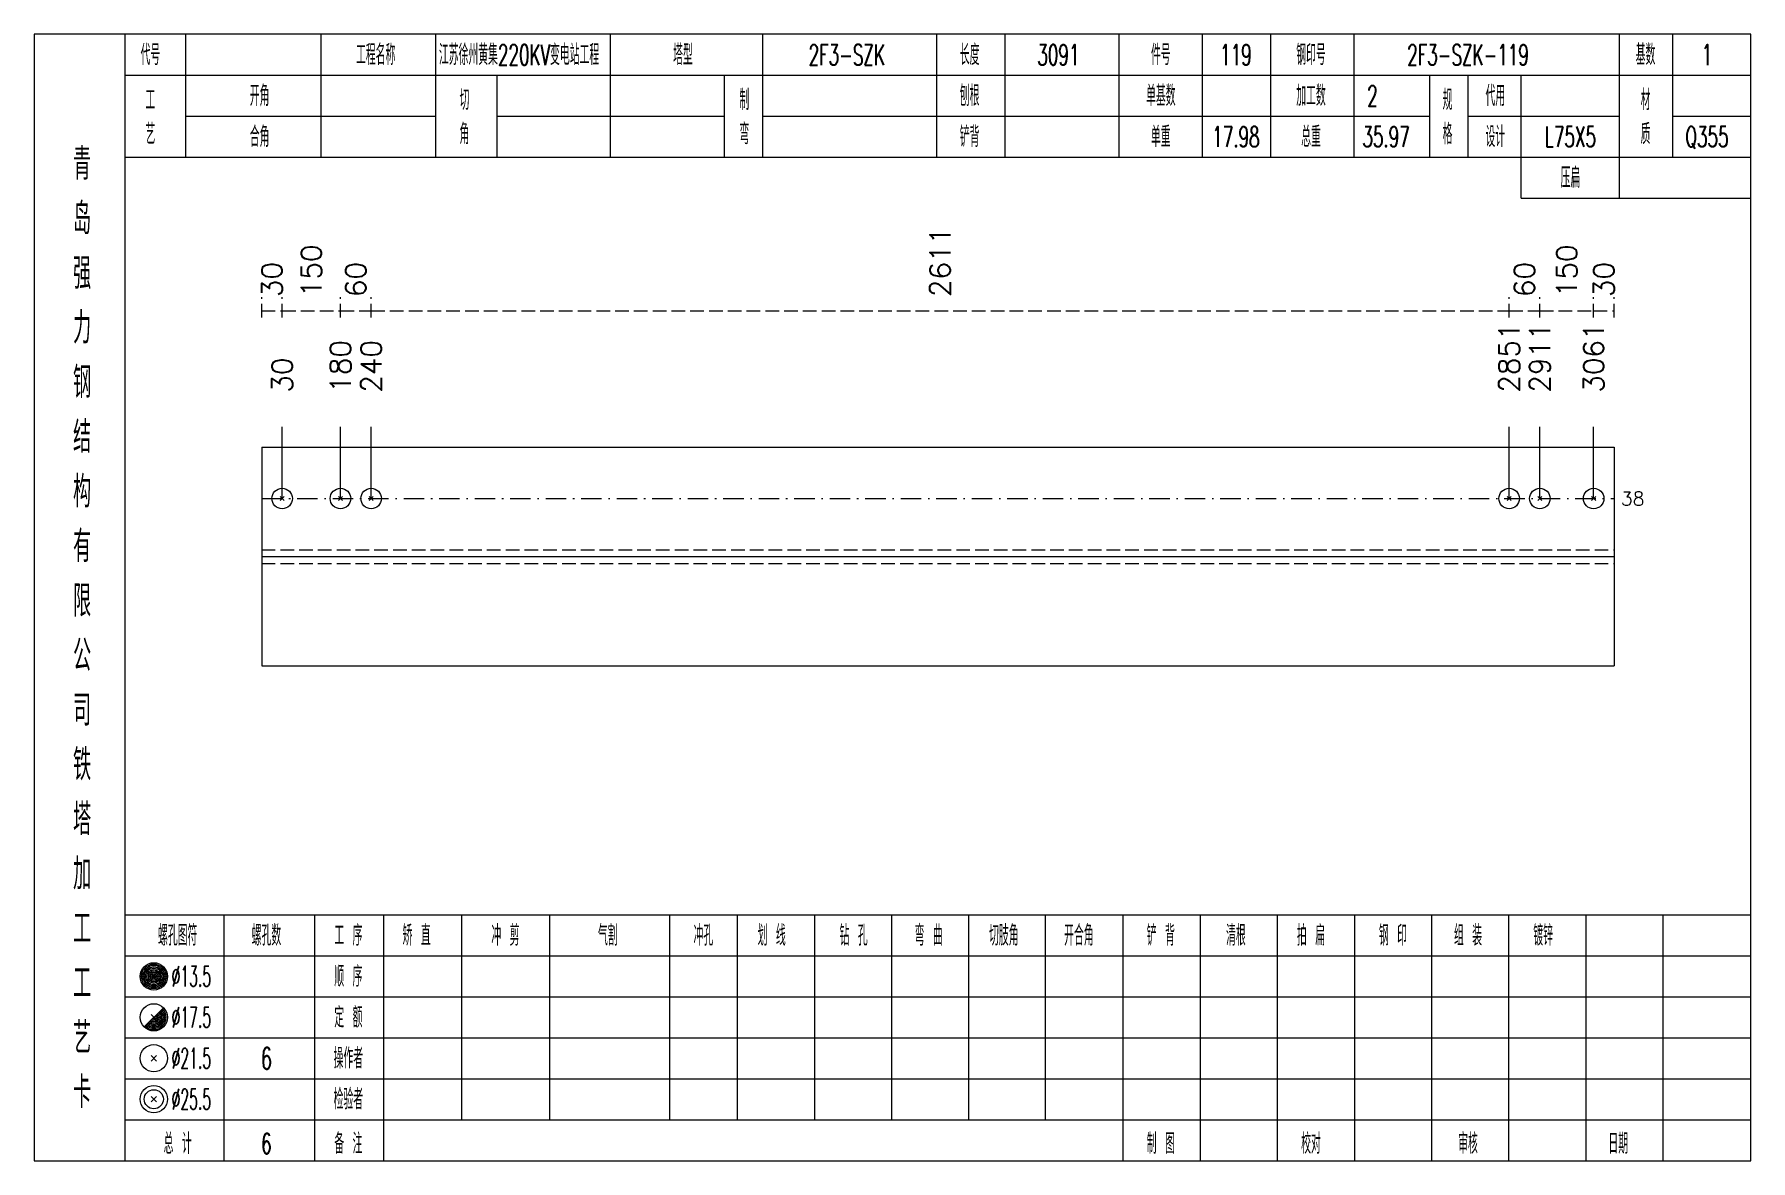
# Model space of a CAD drawing. Extents: x 0 to 4623, y -1159 to 4890.
# Drawn here: x 934.2 to 1185.6, y 4500 to 4665 of the extents above; entities that cross this region are included whole.
import ezdxf
from ezdxf.enums import TextEntityAlignment as Align

# ---------------------------------------------------------------- set-up
doc = ezdxf.new("R2010")
doc.units = 0
doc.header["$MEASUREMENT"] = 0
doc.linetypes.add('一点画线', pattern=[5.2, 3, -1, 0.2, -1])
doc.linetypes.add('虚线', pattern=[2.75, 2, -0.75])
doc.layers.get('0').update_dxf_attribs({"linetype": 'CONTINUOUS', "lineweight": 25})
for name, color, linetype, lineweight in [('1', 7, 'CONTINUOUS', 25), ('4', 7, 'CONTINUOUS', 25), ('5', 7, 'CONTINUOUS', 25)]:
    doc.layers.add(name, color=color, linetype=linetype, lineweight=lineweight)
doc.styles.get("Standard").update_dxf_attribs({"font": 'simplex.shx', "width": 0.7, "height": 3, "bigfont": 'gbhzfs.shx'})

msp = doc.modelspace()

# ---------------------------------------------------------------- texts
at = {"color": 8, "linetype": 'Continuous', "lineweight": 9}
for s, p in [('150', (974.768, 4626.5)), ('2611', (1066.877, 4626.5)), ('150', (1158.659, 4626.5)), ('30', (969, 4626.5)), ('60', (981.286, 4626.5)), ('60', (1152.469, 4626.5)), ('30', (1164.1, 4626.5))]:
    msp.add_text(s, height=3, rotation=90, dxfattribs=at).set_placement(p, align=Align.MIDDLE_LEFT)
at = {"color": 7, "linetype": 'Continuous', "lineweight": 13}
for s, p in [('2851', (1150.219, 4612.5)), ('2911', (1154.719, 4612.5)), ('3061', (1162.6, 4612.5)), ('180', (979.036, 4612.5)), ('240', (983.536, 4612.5)), ('30', (970.5, 4612.5))]:
    msp.add_text(s, height=3, rotation=90, dxfattribs=at).set_placement(p, align=Align.MIDDLE_LEFT)
msp.add_text('38', height=2, dxfattribs=at).set_placement((1166.6, 4597), align=Align.MIDDLE_LEFT)
at = {"layer": '4', "color": 1, "linetype": 'Continuous', "lineweight": 13}
for s, height, width, p in [('代号', 3, 0.6, (951.2, 4662)), ('工程名称', 3, 0.6, (984.2, 4662)), ('江苏徐州黄集220KV变电站工程', 3, 0.6, (1005.2, 4662)), ('塔型', 3, 0.6, (1029.2, 4662)), ('2F3-SZK', 3, 0.6, (1053.2, 4662)), ('长度', 3, 0.6, (1071.2, 4662)), ('3091', 3, 0.6, (1084.2, 4662)), ('件号', 3, 0.6, (1099.2, 4662)), ('119', 3, 0.6, (1110.2, 4662)), ('钢印号', 3, 0.6, (1121.2, 4662)), ('2F3-SZK-119', 3, 0.6, (1144.2, 4662)), ('基数', 3, 0.6, (1170.2, 4662)), ('1', 3, 0.6, (1179.2, 4662)), ('工', 3, 0.6, (951.2, 4655.4)), ('开角', 3, 0.6, (967.2, 4656)), ('切', 3, 0.6, (997.2, 4655.4)), ('制', 3, 0.6, (1038.2, 4655.4)), ('刨根', 3, 0.6, (1071.2, 4656)), ('单基数', 3, 0.6, (1099.2, 4656)), ('加工数', 3, 0.6, (1121.2, 4656)), ('2', 3, 0.6, (1130.2, 4656)), ('规', 3, 0.6, (1141.2, 4655.4)), ('代用', 3, 0.6, (1148.2, 4656)), ('材', 3, 0.6, (1170.2, 4655.4)), ('艺', 3, 0.6, (951.2, 4650.4)), ('合角', 3, 0.6, (967.2, 4650)), ('角', 3, 0.6, (997.2, 4650.4)), ('弯', 3, 0.6, (1038.2, 4650.4)), ('铲背', 3, 0.6, (1071.2, 4650)), ('单重', 3, 0.6, (1099.2, 4650)), ('17.98', 3, 0.6, (1110.2, 4650)), ('总重', 3, 0.6, (1121.2, 4650)), ('35.97', 3, 0.6, (1132.2, 4650)), ('格', 3, 0.6, (1141.2, 4650.4)), ('设计', 3, 0.6, (1148.2, 4650)), ('L75X5', 3, 0.6, (1159.2, 4650)), ('质', 3, 0.6, (1170.2, 4650.4)), ('Q355', 3, 0.6, (1179.2, 4650)), ('青', 4.6, 0.8, (941.2, 4646)), ('压扁', 3, 0.6, (1159.2, 4644)), ('岛', 4.6, 0.8, (941.2, 4638)), ('强', 4.6, 0.8, (941.2, 4630)), ('力', 4.6, 0.8, (941.2, 4622)), ('钢', 4.6, 0.8, (941.2, 4614)), ('结', 4.6, 0.8, (941.2, 4606)), ('构', 4.6, 0.8, (941.2, 4598)), ('有', 4.6, 0.8, (941.2, 4590)), ('限', 4.6, 0.8, (941.2, 4582)), ('公', 4.6, 0.8, (941.2, 4574)), ('司', 4.6, 0.8, (941.2, 4566)), ('铁', 4.6, 0.8, (941.2, 4558)), ('塔', 4.6, 0.8, (941.2, 4550)), ('加', 4.6, 0.8, (941.2, 4542)), ('工', 4.6, 0.8, (941.2, 4534)), ('螺孔图符', 3, 0.6, (955.2, 4533)), ('螺孔数', 3, 0.6, (968.2, 4533)), ('工 序', 3, 0.6, (980.2, 4533)), ('矫 直', 3, 0.6, (990.2, 4533)), ('冲 剪', 3, 0.6, (1003.2, 4533)), ('气割', 3, 0.6, (1018.2, 4533)), ('冲孔', 3, 0.6, (1032.2, 4533)), ('划 线', 3, 0.6, (1042.2, 4533)), ('钻 孔', 3, 0.6, (1054.2, 4533)), ('弯 曲', 3, 0.6, (1065.2, 4533)), ('切肢角', 3, 0.6, (1076.2, 4533)), ('开合角', 3, 0.6, (1087.2, 4533)), ('铲 背', 3, 0.6, (1099.2, 4533)), ('清根', 3, 0.6, (1110.2, 4533)), ('拍 扁', 3, 0.6, (1121.2, 4533)), ('钢 印', 3, 0.6, (1133.2, 4533)), ('组 装', 3, 0.6, (1144.2, 4533)), ('镀锌', 3, 0.6, (1155.2, 4533)), ('工', 4.6, 0.8, (941.2, 4526)), ('%%C13.5', 3, 0.5, (957.2, 4527)), ('顺 序', 3, 0.6, (980.2, 4527)), ('定 额', 3, 0.6, (980.2, 4521)), ('艺', 4.6, 0.8, (941.2, 4518)), ('%%C17.5', 3, 0.5, (957.2, 4521)), ('%%C21.5', 3, 0.5, (957.2, 4515)), ('6', 3.2, 0.6, (968.2, 4515)), ('操作者', 3, 0.6, (980.2, 4515)), ('卡', 4.6, 0.8, (941.2, 4510)), ('%%C25.5', 3, 0.5, (957.2, 4509)), ('检验者', 3, 0.6, (980.2, 4509)), ('总 计', 3, 0.6, (955.2, 4502.5)), ('6', 3, 0.6, (968.2, 4502.5)), ('备 注', 3, 0.6, (980.2, 4502.5)), ('制 图', 3, 0.6, (1099.2, 4502.5)), ('校对', 3, 0.6, (1121.2, 4502.5)), ('审核', 3, 0.6, (1144.2, 4502.5)), ('日期', 3, 0.6, (1166.2, 4502.5))]:
    msp.add_text(s, height=height, dxfattribs=dict(at, width=width)).set_placement(p, align=Align.MIDDLE_CENTER)

# ---------------------------------------------------------------- blocks, each defined once
blk = doc.blocks.new('孔21.5')
at = {"layer": '5', "color": 7, "linetype": 'Continuous', "lineweight": 13}
for p, q in [((-0.2, -0.2), (0.2, 0.2)), ((-0.2, 0.2), (0.2, -0.2))]:
    blk.add_line(p, q, dxfattribs=at)
blk.add_circle((0, 0), 1, dxfattribs=at)

# ---------------------------------------------------------------- linework, layer by layer
at = {"color": 8, "linetype": '虚线', "lineweight": 9}
for p, q in [((967.5, 4623.5), (967.5, 4626.5)), ((970.5, 4623.5), (970.5, 4626.5)), ((970.5, 4623.5), (970.5, 4626.5)), ((979.036, 4623.5), (979.036, 4626.5)), ((979.036, 4623.5), (979.036, 4626.5)), ((983.536, 4623.5), (983.536, 4626.5)), ((983.536, 4623.5), (983.536, 4626.5)), ((1150.219, 4623.5), (1150.219, 4626.5)), ((1150.219, 4623.5), (1150.219, 4626.5)), ((1154.719, 4623.5), (1154.719, 4626.5)), ((1154.719, 4623.5), (1154.719, 4626.5)), ((1162.6, 4623.5), (1162.6, 4626.5)), ((1162.6, 4623.5), (1162.6, 4626.5)), ((1165.6, 4623.5), (1165.6, 4626.5)), ((967.5, 4624.5), (970.5, 4624.5)), ((970.5, 4624.5), (979.036, 4624.5)), ((979.036, 4624.5), (983.536, 4624.5)), ((983.536, 4624.5), (1150.219, 4624.5)), ((1150.219, 4624.5), (1154.719, 4624.5)), ((1154.719, 4624.5), (1162.6, 4624.5)), ((1162.6, 4624.5), (1165.6, 4624.5))]:
    msp.add_line(p, q, dxfattribs=at)
at = {"color": 7, "linetype": 'Continuous', "lineweight": 13}
for p, q in [((970.5, 4597), (970.5, 4607.5)), ((979.036, 4597), (979.036, 4607.5)), ((983.536, 4597), (983.536, 4607.5)), ((1150.219, 4597), (1150.219, 4607.5)), ((1154.719, 4597), (1154.719, 4607.5)), ((1162.6, 4597), (1162.6, 4607.5))]:
    msp.add_line(p, q, dxfattribs=at)
at = {"color": 7, "linetype": 'Continuous', "lineweight": 18}
for p, q in [((967.5, 4604.5), (967.5, 4572.5)), ((967.5, 4604.5), (1165.6, 4604.5)), ((1165.6, 4604.5), (1165.6, 4572.5)), ((967.5, 4588.5), (1165.6, 4588.5))]:
    msp.add_line(p, q, dxfattribs=at)
at = {"color": 3, "linetype": '一点画线', "lineweight": 13}
msp.add_line((967.5, 4597), (1165.6, 4597), dxfattribs=at)
at = {"color": 1, "linetype": '虚线', "lineweight": 18}
for p, q in [((967.5, 4589.5), (1165.6, 4589.5)), ((967.5, 4587.5), (1165.6, 4587.5))]:
    msp.add_line(p, q, dxfattribs=at)
at = {"layer": '1', "color": 7, "linetype": 'Continuous', "lineweight": 18}
msp.add_line((967.5, 4572.5), (1165.6, 4572.5), dxfattribs=at)
at = {"layer": '4', "color": 1, "linetype": 'Continuous', "lineweight": 18}
for p, q in [((947.5, 4500), (947.5, 4665)), ((956.4, 4647), (956.4, 4665)), ((976.2, 4647), (976.2, 4665)), ((993, 4647), (993, 4665)), ((1018.6, 4647), (1018.6, 4665)), ((1040.9, 4647), (1040.9, 4665)), ((1066.4, 4647), (1066.4, 4665)), ((1076.4, 4647), (1076.4, 4665)), ((1093.1, 4647), (1093.1, 4665)), ((1105.3, 4647), (1105.3, 4665)), ((1115.3, 4647), (1115.3, 4665)), ((1127.5, 4647), (1127.5, 4665)), ((1166.4, 4641), (1166.4, 4665)), ((1174.2, 4647), (1174.2, 4665)), ((947.5, 4659), (1185.6, 4659)), ((1002, 4647), (1002, 4659)), ((1035.3, 4647), (1035.3, 4659)), ((1138.6, 4647), (1138.6, 4659)), ((1144.2, 4647), (1144.2, 4659)), ((1152, 4641), (1152, 4659)), ((956.4, 4653), (993, 4653)), ((1002, 4653), (1035.3, 4653)), ((1040.9, 4653), (1138.6, 4653)), ((1144.2, 4653), (1166.4, 4653)), ((1174.2, 4653), (1185.6, 4653)), ((947.5, 4647), (1185.6, 4647)), ((1152, 4641), (1185.6, 4641)), ((947.5, 4536), (1185.6, 4536)), ((962, 4500), (962, 4536)), ((975.3, 4500), (975.3, 4536)), ((985.4, 4500), (985.4, 4536)), ((996.8, 4506), (996.8, 4536)), ((1009.7, 4506), (1009.7, 4536)), ((1027.3, 4506), (1027.3, 4536)), ((1037.2, 4506), (1037.2, 4536)), ((1048.5, 4506), (1048.5, 4536)), ((1059.8, 4506), (1059.8, 4536)), ((1071.1, 4506), (1071.1, 4536)), ((1082.3, 4506), (1082.3, 4536)), ((1093.7, 4506), (1093.7, 4536)), ((1105, 4506), (1105, 4536)), ((1116.3, 4506), (1116.3, 4536)), ((1127.6, 4506), (1127.6, 4536)), ((1138.9, 4506), (1138.9, 4536)), ((1150.2, 4506), (1150.2, 4536)), ((1161.5, 4506), (1161.5, 4536)), ((1172.8, 4506), (1172.8, 4536)), ((947.5, 4530), (1185.6, 4530)), ((947.5, 4524), (1185.6, 4524)), ((947.5, 4518), (1185.6, 4518)), ((947.5, 4512), (1185.6, 4512)), ((947.5, 4506), (1185.6, 4506)), ((1093.7, 4500), (1093.7, 4506)), ((1105, 4500), (1105, 4506)), ((1116.3, 4500), (1116.3, 4506)), ((1127.6, 4500), (1127.6, 4506)), ((1138.9, 4500), (1138.9, 4506)), ((1150.2, 4500), (1150.2, 4506)), ((1161.5, 4500), (1161.5, 4506)), ((1172.8, 4500), (1172.8, 4506))]:
    msp.add_line(p, q, dxfattribs=at)
at = {"layer": '4', "color": 7, "linetype": 'Continuous', "lineweight": 13}
for p, q in [((951.5, 4526.8), (951.9, 4527.2)), ((951.9, 4526.8), (951.5, 4527.2)), ((950.286, 4519.586), (953.114, 4522.414)), ((951.3, 4521.4), (952.1, 4520.6)), ((951.3, 4514.6), (952.1, 4515.4)), ((951.3, 4515.4), (952.1, 4514.6)), ((951.3, 4508.6), (952.1, 4509.4)), ((951.3, 4509.4), (952.1, 4508.6))]:
    msp.add_line(p, q, dxfattribs=at)
at = {"layer": '4', "color": 1, "linetype": 'Continuous', "lineweight": 18}
msp.add_lwpolyline([(934.2, 4665), (934.2, 4500), (1185.6, 4500), (1185.6, 4665)], close=True, dxfattribs=at)
at = {"layer": '4', "color": 7, "linetype": 'Continuous', "lineweight": 13}
for centre, radius in [((951.7, 4527), 2), ((951.7, 4527), 1.8), ((951.7, 4527), 1.6), ((951.7, 4527), 1.4), ((951.7, 4527), 1.2), ((951.7, 4527), 1), ((951.7, 4527), 0.8), ((951.7, 4527), 0.6), ((951.7, 4527), 0.4), ((951.7, 4527), 0.2), ((951.7, 4521), 2), ((951.7, 4515), 2), ((951.7, 4509), 2), ((951.7, 4509), 1.4)]:
    msp.add_circle(centre, radius, dxfattribs=at)
for radius in [1.8, 1.6, 1.4, 1.2, 1, 0.8, 0.6, 0.4, 0.2]:
    msp.add_arc((951.7, 4521), radius, 225, 45, dxfattribs=at)

# ---------------------------------------------------------------- block references
at = {"color": 7, "linetype": 'Continuous', "lineweight": 13, "xscale": 1.5, "yscale": 1.5, "zscale": 1.5}
for p in [(970.5, 4597), (979.036, 4597), (983.536, 4597), (1150.219, 4597), (1154.719, 4597), (1162.6, 4597)]:
    msp.add_blockref('孔21.5', p, dxfattribs=at)

msp.set_redraw_order([(e.dxf.handle, doc.entitydb.next_handle()) for e in msp.query("TEXT MTEXT ATTDEF DIMENSION ARC_DIMENSION")])  # texts and dimensions are drawn at this point

doc.saveas('drawing.dxf')
